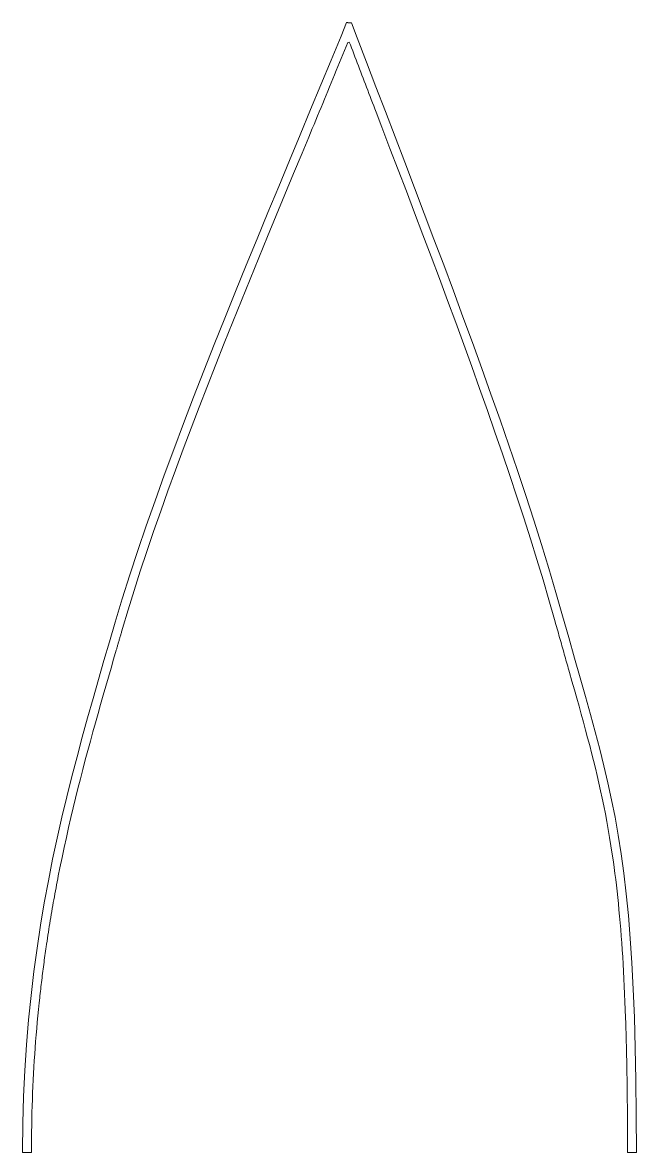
# Model space of a CAD drawing. Header units: inches. Extents: x -92.2 to -0.8, y -5886.5 to -5847.2.
# Drawn here: x -27.46 to -20.94, y -5885.46 to -5873.47 of the extents above; entities that cross this region are included whole.
import ezdxf

# ---------------------------------------------------------------- set-up
doc = ezdxf.new("R2010")
doc.units = ezdxf.units.IN
doc.header["$LTSCALE"] = 0.2
doc.header["$MEASUREMENT"] = 0
doc.layers.add('SPIRE', color=7, linetype='Continuous', lineweight=0)

msp = doc.modelspace()

# ---------------------------------------------------------------- linework, layer by layer
at = {"layer": 'SPIRE', "color": 250, "lineweight": 0}
msp.add_lwpolyline([(-20.942539, -5885.46136), (-20.943859, -5885.063996), (-20.947825, -5884.693954), (-20.954447, -5884.349406), (-20.963735, -5884.028523), (-20.975698, -5883.729477), (-20.990347, -5883.450439), (-21.00769, -5883.189581), (-21.027739, -5882.945074), (-21.050502, -5882.71509), (-21.075989, -5882.4978), (-21.104211, -5882.291377), (-21.135177, -5882.09399), (-21.168896, -5881.903812), (-21.205379, -5881.719014), (-21.244635, -5881.537768), (-21.286674, -5881.358246), (-21.331505, -5881.178618), (-21.37914, -5880.997056), (-21.429586, -5880.811732), (-21.482855, -5880.620817), (-21.538956, -5880.422483), (-21.597898, -5880.214901), (-21.659691, -5879.996243), (-21.724841, -5879.763173), (-21.795755, -5879.515366), (-21.870674, -5879.263341), (-21.949338, -5879.007456), (-22.031485, -5878.748066), (-22.116853, -5878.485527), (-22.20518, -5878.220197), (-22.296204, -5877.95243), (-22.389664, -5877.682583), (-22.485297, -5877.411013), (-22.582841, -5877.138075), (-22.682036, -5876.864126), (-22.782618, -5876.589522), (-22.884327, -5876.31462), (-22.9869, -5876.039774), (-23.090076, -5875.765342), (-23.193592, -5875.491681), (-23.297187, -5875.219145), (-23.400599, -5874.948091), (-23.503567, -5874.678876), (-23.605827, -5874.411855), (-23.707119, -5874.147386), (-23.807181, -5873.885823), (-23.90575, -5873.627524), (-23.965946, -5873.469413), (-23.966409, -5873.469386), (-23.967357, -5873.46933), (-23.968744, -5873.469248), (-23.970523, -5873.469143), (-23.972649, -5873.469018), (-23.975075, -5873.468875), (-23.977756, -5873.468717), (-23.980645, -5873.468546), (-23.983696, -5873.468366), (-23.986864, -5873.46818), (-23.990101, -5873.467989), (-23.993363, -5873.467796), (-23.996603, -5873.467605), (-23.999775, -5873.467418), (-24.002833, -5873.467238), (-24.005731, -5873.467067), (-24.008422, -5873.466908), (-24.010862, -5873.466764), (-24.013003, -5873.466638), (-24.014799, -5873.466532), (-24.016206, -5873.466449), (-24.017176, -5873.466392), (-24.017663, -5873.466363), (-24.076622, -5873.610111), (-24.181902, -5873.86573), (-24.289654, -5874.126094), (-24.399511, -5874.390719), (-24.511105, -5874.659122), (-24.624069, -5874.930817), (-24.738035, -5875.205322), (-24.852637, -5875.482152), (-24.967507, -5875.760824), (-25.082277, -5876.040853), (-25.196581, -5876.321756), (-25.310051, -5876.603049), (-25.42232, -5876.884247), (-25.53302, -5877.164867), (-25.641784, -5877.444425), (-25.748245, -5877.722436), (-25.852035, -5877.998418), (-25.952787, -5878.271886), (-26.050134, -5878.542356), (-26.143709, -5878.809344), (-26.233144, -5879.072366), (-26.318071, -5879.330939), (-26.398124, -5879.584578), (-26.472935, -5879.832799), (-26.533706, -5880.041755), (-26.591495, -5880.240533), (-26.649437, -5880.440672), (-26.70728, -5880.642448), (-26.764772, -5880.846137), (-26.82166, -5881.052015), (-26.877693, -5881.26036), (-26.932618, -5881.471447), (-26.986183, -5881.685553), (-27.038137, -5881.902953), (-27.088226, -5882.123924), (-27.136199, -5882.348743), (-27.181803, -5882.577686), (-27.224787, -5882.811029), (-27.264899, -5883.049048), (-27.301886, -5883.29202), (-27.335495, -5883.540221), (-27.365476, -5883.793927), (-27.391576, -5884.053414), (-27.413542, -5884.31896), (-27.431124, -5884.590839), (-27.444067, -5884.86933), (-27.452121, -5885.154707), (-27.455033, -5885.447247), (-27.454601, -5885.46136), (-27.453251, -5885.46136), (-27.451072, -5885.46136), (-27.448147, -5885.46136), (-27.444558, -5885.46136), (-27.440391, -5885.46136), (-27.435727, -5885.46136), (-27.43065, -5885.46136), (-27.425244, -5885.46136), (-27.419592, -5885.46136), (-27.413777, -5885.46136), (-27.407883, -5885.46136), (-27.401993, -5885.46136), (-27.39619, -5885.46136), (-27.390557, -5885.46136), (-27.385179, -5885.46136), (-27.380138, -5885.46136), (-27.375518, -5885.46136), (-27.371402, -5885.46136), (-27.367873, -5885.46136), (-27.365015, -5885.46136), (-27.362911, -5885.46136), (-27.361645, -5885.46136), (-27.361286, -5885.451418), (-27.361092, -5885.38189), (-27.360595, -5885.31248), (-27.359795, -5885.243185), (-27.358692, -5885.174), (-27.357284, -5885.104921), (-27.355573, -5885.035944), (-27.353556, -5884.967065), (-27.351235, -5884.89828), (-27.348608, -5884.829585), (-27.345675, -5884.760975), (-27.342435, -5884.692448), (-27.338889, -5884.623997), (-27.335035, -5884.55562), (-27.330874, -5884.487313), (-27.326404, -5884.419071), (-27.321625, -5884.35089), (-27.316538, -5884.282766), (-27.311141, -5884.214695), (-27.305434, -5884.146673), (-27.299417, -5884.078696), (-27.293089, -5884.010759), (-27.28645, -5883.94286), (-27.279499, -5883.874992), (-27.273841, -5883.821871), (-27.271263, -5883.798196), (-27.268646, -5883.774524), (-27.26599, -5883.750854), (-27.263296, -5883.727186), (-27.260564, -5883.703521), (-27.257792, -5883.679858), (-27.254983, -5883.656197), (-27.252135, -5883.632538), (-27.249248, -5883.60888), (-27.246323, -5883.585224), (-27.24336, -5883.561569), (-27.240358, -5883.537916), (-27.237318, -5883.514263), (-27.234239, -5883.490612), (-27.231122, -5883.466961), (-27.227967, -5883.44331), (-27.224773, -5883.41966), (-27.221542, -5883.396011), (-27.218271, -5883.372361), (-27.214963, -5883.348712), (-27.211616, -5883.325062), (-27.208231, -5883.301412), (-27.204808, -5883.277761), (-27.200751, -5883.250044), (-27.196091, -5883.21863), (-27.191364, -5883.187213), (-27.186568, -5883.155793), (-27.181703, -5883.124369), (-27.17677, -5883.092943), (-27.171769, -5883.061511), (-27.1667, -5883.030076), (-27.161562, -5882.998635), (-27.156356, -5882.967189), (-27.151081, -5882.935737), (-27.145738, -5882.904279), (-27.140327, -5882.872814), (-27.134847, -5882.841343), (-27.129299, -5882.809863), (-27.123683, -5882.778376), (-27.117998, -5882.746881), (-27.112245, -5882.715376), (-27.106424, -5882.683863), (-27.100534, -5882.65234), (-27.094576, -5882.620807), (-27.088549, -5882.589264), (-27.082455, -5882.55771), (-27.076291, -5882.526145), (-27.058996, -5882.439283), (-27.036784, -5882.331108), (-27.014037, -5882.223844), (-26.990782, -5882.117462), (-26.967048, -5882.011932), (-26.942861, -5881.907227), (-26.918249, -5881.803316), (-26.893241, -5881.70017), (-26.867864, -5881.597762), (-26.842147, -5881.496062), (-26.816116, -5881.395041), (-26.7898, -5881.294669), (-26.763226, -5881.194919), (-26.736422, -5881.095761), (-26.709416, -5880.997166), (-26.682236, -5880.899105), (-26.65491, -5880.80155), (-26.627465, -5880.704471), (-26.59993, -5880.607839), (-26.572331, -5880.511626), (-26.544697, -5880.415802), (-26.517056, -5880.320338), (-26.489436, -5880.225206), (-26.461863, -5880.130377), (-26.456977, -5880.113579), (-26.454475, -5880.104981), (-26.451975, -5880.096385), (-26.449475, -5880.087791), (-26.446976, -5880.079199), (-26.444477, -5880.07061), (-26.44198, -5880.062022), (-26.439483, -5880.053437), (-26.436987, -5880.044854), (-26.434492, -5880.036272), (-26.431998, -5880.027693), (-26.429505, -5880.019116), (-26.427013, -5880.010541), (-26.424522, -5880.001968), (-26.422032, -5879.993397), (-26.419542, -5879.984828), (-26.417054, -5879.976261), (-26.414566, -5879.967695), (-26.41208, -5879.959132), (-26.409595, -5879.950571), (-26.40711, -5879.942011), (-26.404627, -5879.933454), (-26.402145, -5879.924898), (-26.394459, -5879.898433), (-26.335304, -5879.699628), (-26.272588, -5879.497031), (-26.206514, -5879.290915), (-26.137283, -5879.081555), (-26.065095, -5878.869223), (-25.990151, -5878.654193), (-25.912653, -5878.436739), (-25.832802, -5878.217135), (-25.750798, -5877.995654), (-25.666844, -5877.772571), (-25.58114, -5877.548158), (-25.493887, -5877.32269), (-25.405286, -5877.096439), (-25.315538, -5876.869681), (-25.224845, -5876.642688), (-25.133408, -5876.415734), (-25.041427, -5876.189092), (-24.949104, -5875.963038), (-24.85664, -5875.737843), (-24.764236, -5875.513782), (-24.672093, -5875.291129), (-24.580413, -5875.070157), (-24.489395, -5874.85114), (-24.419493, -5874.683044), (-24.400618, -5874.637648), (-24.381818, -5874.592432), (-24.363093, -5874.547393), (-24.344443, -5874.502529), (-24.325868, -5874.457836), (-24.307366, -5874.413311), (-24.288937, -5874.368952), (-24.270582, -5874.324757), (-24.252299, -5874.280721), (-24.234089, -5874.236842), (-24.21595, -5874.193117), (-24.197883, -5874.149544), (-24.179886, -5874.106119), (-24.16196, -5874.06284), (-24.144104, -5874.019704), (-24.126318, -5873.976707), (-24.108602, -5873.933847), (-24.090954, -5873.891122), (-24.073374, -5873.848528), (-24.055863, -5873.806062), (-24.038419, -5873.763722), (-24.021042, -5873.721504), (-24.003732, -5873.679406), (-23.988959, -5873.672449), (-23.976905, -5873.704075), (-23.964831, -5873.735741), (-23.952735, -5873.767449), (-23.940618, -5873.799205), (-23.928476, -5873.831012), (-23.916308, -5873.862874), (-23.904114, -5873.894796), (-23.891892, -5873.926781), (-23.879641, -5873.958833), (-23.867359, -5873.990957), (-23.855044, -5874.023157), (-23.842697, -5874.055436), (-23.830314, -5874.087799), (-23.817896, -5874.12025), (-23.80544, -5874.152792), (-23.792945, -5874.185431), (-23.78041, -5874.218169), (-23.767834, -5874.251012), (-23.755215, -5874.283962), (-23.742552, -5874.317025), (-23.729843, -5874.350204), (-23.717087, -5874.383503), (-23.704283, -5874.416927), (-23.643107, -5874.576639), (-23.557082, -5874.80136), (-23.470397, -5875.028135), (-23.383231, -5875.256706), (-23.295758, -5875.486812), (-23.208157, -5875.718195), (-23.120603, -5875.950594), (-23.033272, -5876.18375), (-22.946341, -5876.417403), (-22.859988, -5876.651294), (-22.774387, -5876.885162), (-22.689717, -5877.118748), (-22.606152, -5877.351793), (-22.523871, -5877.584037), (-22.443048, -5877.815219), (-22.363861, -5878.045081), (-22.286487, -5878.273363), (-22.211101, -5878.499804), (-22.13788, -5878.724146), (-22.067001, -5878.946129), (-21.998641, -5879.165492), (-21.932975, -5879.381977), (-21.87018, -5879.595323), (-21.810433, -5879.805272), (-21.796526, -5879.855214), (-21.789989, -5879.878679), (-21.783486, -5879.901986), (-21.777015, -5879.92514), (-21.770577, -5879.948144), (-21.764171, -5879.971005), (-21.757795, -5879.993725), (-21.751449, -5880.016309), (-21.745133, -5880.038763), (-21.738845, -5880.06109), (-21.732584, -5880.083294), (-21.726351, -5880.10538), (-21.720144, -5880.127354), (-21.713962, -5880.149218), (-21.707804, -5880.170977), (-21.701671, -5880.192637), (-21.69556, -5880.214201), (-21.689472, -5880.235674), (-21.683405, -5880.25706), (-21.677359, -5880.278364), (-21.671333, -5880.29959), (-21.665326, -5880.320742), (-21.659337, -5880.341826), (-21.652386, -5880.366296), (-21.62616, -5880.458643), (-21.600549, -5880.548993), (-21.57555, -5880.637521), (-21.551161, -5880.724401), (-21.527375, -5880.809808), (-21.504192, -5880.893917), (-21.481605, -5880.976903), (-21.459613, -5881.058939), (-21.438211, -5881.140201), (-21.417395, -5881.220863), (-21.397163, -5881.301099), (-21.37751, -5881.381085), (-21.358432, -5881.460995), (-21.339927, -5881.541003), (-21.32199, -5881.621284), (-21.304618, -5881.702013), (-21.287807, -5881.783364), (-21.271554, -5881.865512), (-21.255855, -5881.948632), (-21.240705, -5882.032897), (-21.226103, -5882.118484), (-21.212043, -5882.205565), (-21.198522, -5882.294317), (-21.186565, -5882.377534), (-21.178259, -5882.438334), (-21.17021, -5882.499892), (-21.162415, -5882.562244), (-21.154874, -5882.625427), (-21.147583, -5882.689475), (-21.140542, -5882.754424), (-21.133749, -5882.82031), (-21.127201, -5882.887168), (-21.120898, -5882.955035), (-21.114837, -5883.023945), (-21.109017, -5883.093935), (-21.103435, -5883.16504), (-21.09809, -5883.237296), (-21.092981, -5883.310738), (-21.088105, -5883.385402), (-21.08346, -5883.461324), (-21.079046, -5883.53854), (-21.074859, -5883.617084), (-21.070899, -5883.696993), (-21.067164, -5883.778303), (-21.063651, -5883.861048), (-21.06036, -5883.945265), (-21.057287, -5884.030989), (-21.055422, -5884.087065), (-21.054942, -5884.102031), (-21.054468, -5884.117043), (-21.054001, -5884.132101), (-21.05354, -5884.147206), (-21.053085, -5884.162358), (-21.052636, -5884.177556), (-21.052194, -5884.192801), (-21.051758, -5884.208093), (-21.051328, -5884.223433), (-21.050905, -5884.23882), (-21.050487, -5884.254254), (-21.050076, -5884.269736), (-21.049671, -5884.285266), (-21.049273, -5884.300844), (-21.04888, -5884.31647), (-21.048494, -5884.332145), (-21.048114, -5884.347868), (-21.047741, -5884.363639), (-21.047373, -5884.37946), (-21.047012, -5884.395329), (-21.046657, -5884.411247), (-21.046309, -5884.427215), (-21.045966, -5884.443232), (-21.04534, -5884.473423), (-21.044567, -5884.512552), (-21.043828, -5884.551977), (-21.043125, -5884.5917), (-21.042457, -5884.631724), (-21.041824, -5884.67205), (-21.041226, -5884.712681), (-21.040663, -5884.75362), (-21.040135, -5884.79487), (-21.039641, -5884.836432), (-21.039182, -5884.87831), (-21.038756, -5884.920505), (-21.038366, -5884.96302), (-21.038009, -5885.005858), (-21.037686, -5885.04902), (-21.037397, -5885.092511), (-21.037142, -5885.136331), (-21.03692, -5885.180484), (-21.036732, -5885.224972), (-21.036577, -5885.269797), (-21.036456, -5885.314962), (-21.036367, -5885.360469), (-21.036367, -5885.406321), (-21.036367, -5885.452521), (-21.035971, -5885.46136), (-21.034747, -5885.46136), (-21.032681, -5885.46136), (-21.029857, -5885.46136), (-21.026358, -5885.46136), (-21.022268, -5885.46136), (-21.01767, -5885.46136), (-21.012647, -5885.46136), (-21.007283, -5885.46136), (-21.001661, -5885.46136), (-20.995864, -5885.46136), (-20.989976, -5885.46136), (-20.98408, -5885.46136), (-20.97826, -5885.46136), (-20.972598, -5885.46136), (-20.967178, -5885.46136), (-20.962084, -5885.46136), (-20.957399, -5885.46136), (-20.953205, -5885.46136), (-20.949588, -5885.46136), (-20.946629, -5885.46136), (-20.944412, -5885.46136), (-20.943021, -5885.46136)], close=True, dxfattribs=at)

doc.saveas('drawing.dxf')
